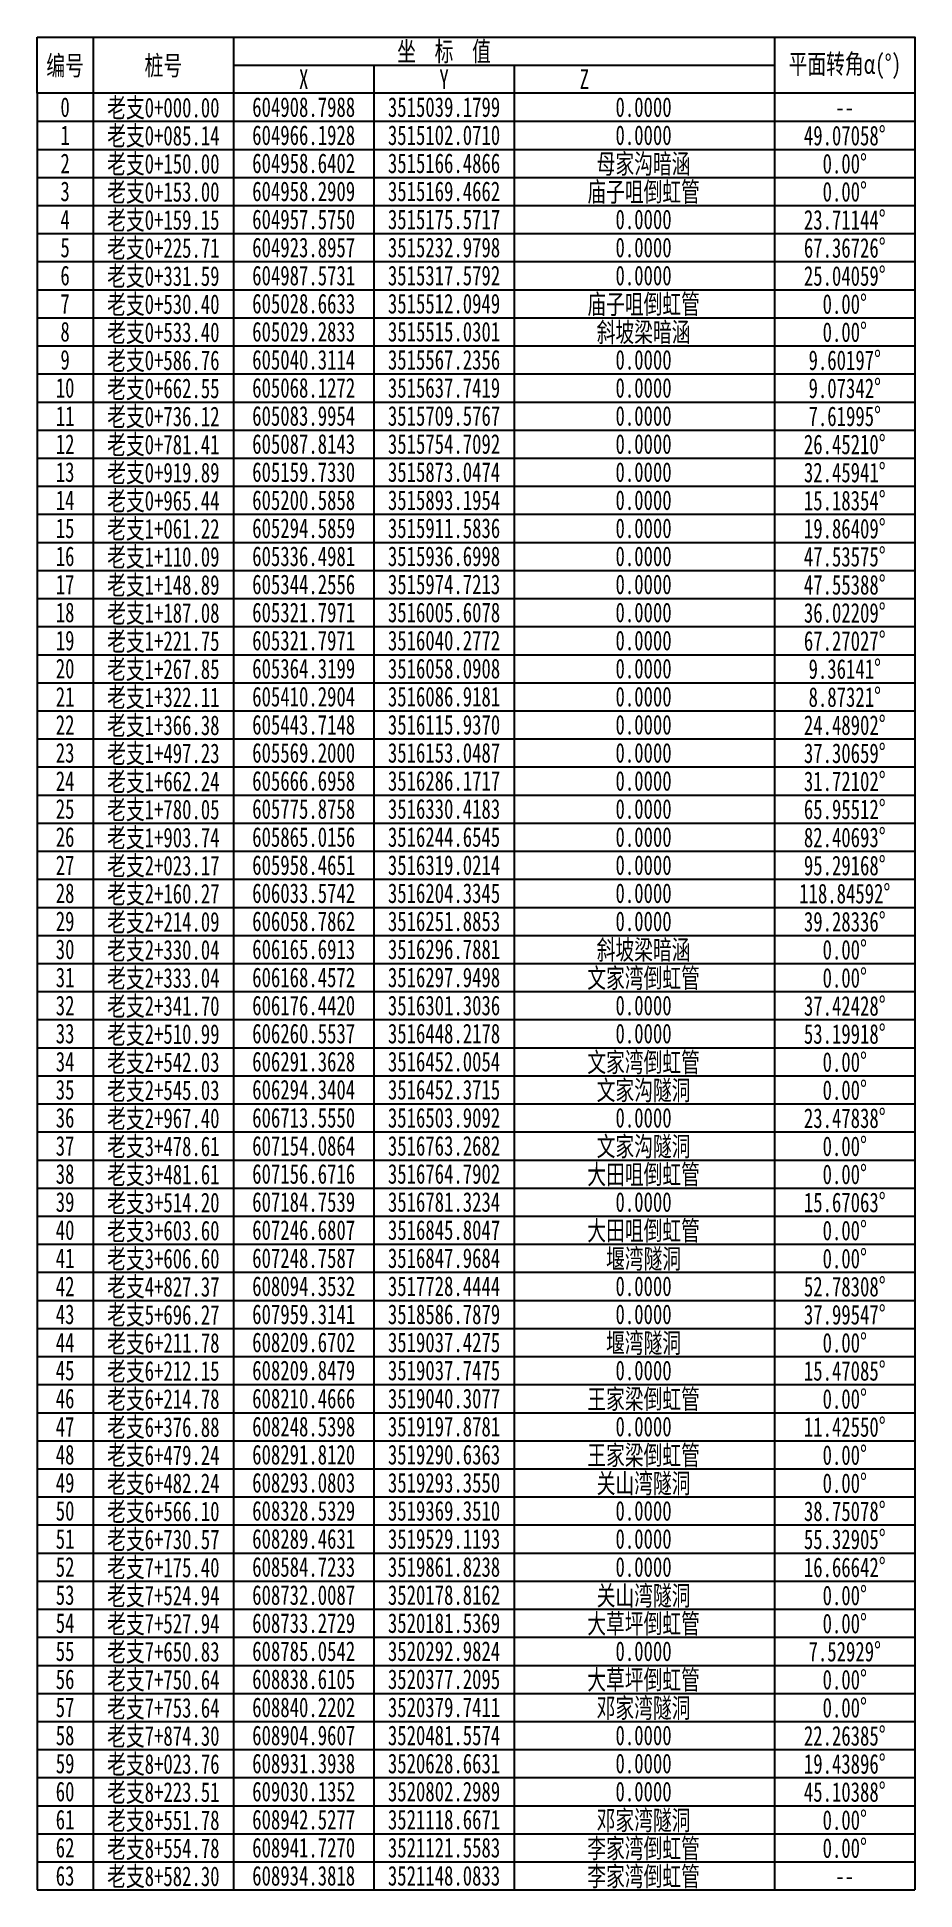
# Model space of a CAD drawing. Extents: x 601265 to 609797, y 3492327 to 3521172.
# Drawn here: x 609640.5 to 609796.9, y 3517358.2 to 3517688.2 of the extents above; entities that cross this region are included whole.
import ezdxf
from ezdxf.enums import TextEntityAlignment as Align

# ---------------------------------------------------------------- set-up
doc = ezdxf.new("R2010")
doc.units = 0
doc.layers.add('表格', color=9, linetype='Continuous')
doc.styles.add('ttfs0.7', font='simfang.ttf', dxfattribs={"width": 0.7})

msp = doc.modelspace()

# ---------------------------------------------------------------- texts
at = {"layer": '表格', "color": 3, "style": 'ttfs0.7', "width": 0.7}
for s, p in [('坐  标  值', (609713.03, 3517685.66)), ('编号', (609645.53, 3517683.16)), ('桩号', (609663.03, 3517683.16)), ('平面转角α(%%D)', (609784.41, 3517683.16)), ('X', (609688.03, 3517680.66)), ('Y', (609713.03, 3517680.66)), ('Z', (609738.03, 3517680.66)), ('0', (609645.53, 3517675.66)), ('老支0+000.00', (609663.03, 3517675.66)), ('604908.7988', (609688.03, 3517675.66)), ('3515039.1799', (609713.03, 3517675.66)), ('0.0000', (609748.57, 3517675.66)), ('--', (609784.41, 3517675.66)), ('1', (609645.53, 3517670.66)), ('老支0+085.14', (609663.03, 3517670.66)), ('604966.1928', (609688.03, 3517670.66)), ('3515102.0710', (609713.03, 3517670.66)), ('0.0000', (609748.57, 3517670.66)), ('49.07058%%D', (609784.41, 3517670.66)), ('2', (609645.53, 3517665.66)), ('老支0+150.00', (609663.03, 3517665.66)), ('604958.6402', (609688.03, 3517665.66)), ('3515166.4866', (609713.03, 3517665.66)), ('母家沟暗涵', (609748.57, 3517665.66)), ('0.00%%D', (609784.41, 3517665.66)), ('3', (609645.53, 3517660.66)), ('老支0+153.00', (609663.03, 3517660.66)), ('604958.2909', (609688.03, 3517660.66)), ('3515169.4662', (609713.03, 3517660.66)), ('庙子咀倒虹管', (609748.57, 3517660.66)), ('0.00%%D', (609784.41, 3517660.66)), ('4', (609645.53, 3517655.66)), ('老支0+159.15', (609663.03, 3517655.66)), ('604957.5750', (609688.03, 3517655.66)), ('3515175.5717', (609713.03, 3517655.66)), ('0.0000', (609748.57, 3517655.66)), ('23.71144%%D', (609784.41, 3517655.66)), ('5', (609645.53, 3517650.66)), ('老支0+225.71', (609663.03, 3517650.66)), ('604923.8957', (609688.03, 3517650.66)), ('3515232.9798', (609713.03, 3517650.66)), ('0.0000', (609748.57, 3517650.66)), ('67.36726%%D', (609784.41, 3517650.66)), ('6', (609645.53, 3517645.66)), ('老支0+331.59', (609663.03, 3517645.66)), ('604987.5731', (609688.03, 3517645.66)), ('3515317.5792', (609713.03, 3517645.66)), ('0.0000', (609748.57, 3517645.66)), ('25.04059%%D', (609784.41, 3517645.66)), ('7', (609645.53, 3517640.66)), ('老支0+530.40', (609663.03, 3517640.66)), ('605028.6633', (609688.03, 3517640.66)), ('3515512.0949', (609713.03, 3517640.66)), ('庙子咀倒虹管', (609748.57, 3517640.66)), ('0.00%%D', (609784.41, 3517640.66)), ('8', (609645.53, 3517635.66)), ('老支0+533.40', (609663.03, 3517635.66)), ('605029.2833', (609688.03, 3517635.66)), ('3515515.0301', (609713.03, 3517635.66)), ('斜坡梁暗涵', (609748.57, 3517635.66)), ('0.00%%D', (609784.41, 3517635.66)), ('9', (609645.53, 3517630.66)), ('老支0+586.76', (609663.03, 3517630.66)), ('605040.3114', (609688.03, 3517630.66)), ('3515567.2356', (609713.03, 3517630.66)), ('0.0000', (609748.57, 3517630.66)), ('9.60197%%D', (609784.41, 3517630.66)), ('10', (609645.53, 3517625.66)), ('老支0+662.55', (609663.03, 3517625.66)), ('605068.1272', (609688.03, 3517625.66)), ('3515637.7419', (609713.03, 3517625.66)), ('0.0000', (609748.57, 3517625.66)), ('9.07342%%D', (609784.41, 3517625.66)), ('11', (609645.53, 3517620.66)), ('老支0+736.12', (609663.03, 3517620.66)), ('605083.9954', (609688.03, 3517620.66)), ('3515709.5767', (609713.03, 3517620.66)), ('0.0000', (609748.57, 3517620.66)), ('7.61995%%D', (609784.41, 3517620.66)), ('12', (609645.53, 3517615.66)), ('老支0+781.41', (609663.03, 3517615.66)), ('605087.8143', (609688.03, 3517615.66)), ('3515754.7092', (609713.03, 3517615.66)), ('0.0000', (609748.57, 3517615.66)), ('26.45210%%D', (609784.41, 3517615.66)), ('13', (609645.53, 3517610.66)), ('老支0+919.89', (609663.03, 3517610.66)), ('605159.7330', (609688.03, 3517610.66)), ('3515873.0474', (609713.03, 3517610.66)), ('0.0000', (609748.57, 3517610.66)), ('32.45941%%D', (609784.41, 3517610.66)), ('14', (609645.53, 3517605.66)), ('老支0+965.44', (609663.03, 3517605.66)), ('605200.5858', (609688.03, 3517605.66)), ('3515893.1954', (609713.03, 3517605.66)), ('0.0000', (609748.57, 3517605.66)), ('15.18354%%D', (609784.41, 3517605.66)), ('15', (609645.53, 3517600.66)), ('老支1+061.22', (609663.03, 3517600.66)), ('605294.5859', (609688.03, 3517600.66)), ('3515911.5836', (609713.03, 3517600.66)), ('0.0000', (609748.57, 3517600.66)), ('19.86409%%D', (609784.41, 3517600.66)), ('16', (609645.53, 3517595.66)), ('老支1+110.09', (609663.03, 3517595.66)), ('605336.4981', (609688.03, 3517595.66)), ('3515936.6998', (609713.03, 3517595.66)), ('0.0000', (609748.57, 3517595.66)), ('47.53575%%D', (609784.41, 3517595.66)), ('17', (609645.53, 3517590.66)), ('老支1+148.89', (609663.03, 3517590.66)), ('605344.2556', (609688.03, 3517590.66)), ('3515974.7213', (609713.03, 3517590.66)), ('0.0000', (609748.57, 3517590.66)), ('47.55388%%D', (609784.41, 3517590.66)), ('18', (609645.53, 3517585.66)), ('老支1+187.08', (609663.03, 3517585.66)), ('605321.7971', (609688.03, 3517585.66)), ('3516005.6078', (609713.03, 3517585.66)), ('0.0000', (609748.57, 3517585.66)), ('36.02209%%D', (609784.41, 3517585.66)), ('19', (609645.53, 3517580.66)), ('老支1+221.75', (609663.03, 3517580.66)), ('605321.7971', (609688.03, 3517580.66)), ('3516040.2772', (609713.03, 3517580.66)), ('0.0000', (609748.57, 3517580.66)), ('67.27027%%D', (609784.41, 3517580.66)), ('20', (609645.53, 3517575.66)), ('老支1+267.85', (609663.03, 3517575.66)), ('605364.3199', (609688.03, 3517575.66)), ('3516058.0908', (609713.03, 3517575.66)), ('0.0000', (609748.57, 3517575.66)), ('9.36141%%D', (609784.41, 3517575.66)), ('21', (609645.53, 3517570.66)), ('老支1+322.11', (609663.03, 3517570.66)), ('605410.2904', (609688.03, 3517570.66)), ('3516086.9181', (609713.03, 3517570.66)), ('0.0000', (609748.57, 3517570.66)), ('8.87321%%D', (609784.41, 3517570.66)), ('22', (609645.53, 3517565.66)), ('老支1+366.38', (609663.03, 3517565.66)), ('605443.7148', (609688.03, 3517565.66)), ('3516115.9370', (609713.03, 3517565.66)), ('0.0000', (609748.57, 3517565.66)), ('24.48902%%D', (609784.41, 3517565.66)), ('老支1+497.23', (609663.03, 3517560.66)), ('37.30659%%D', (609784.41, 3517560.66)), ('23', (609645.53, 3517560.66)), ('605569.2000', (609688.03, 3517560.66)), ('3516153.0487', (609713.03, 3517560.66)), ('0.0000', (609748.57, 3517560.66)), ('24', (609645.53, 3517555.66)), ('老支1+662.24', (609663.03, 3517555.66)), ('605666.6958', (609688.03, 3517555.66)), ('3516286.1717', (609713.03, 3517555.66)), ('0.0000', (609748.57, 3517555.66)), ('31.72102%%D', (609784.41, 3517555.66)), ('老支1+780.05', (609663.03, 3517550.66)), ('65.95512%%D', (609784.41, 3517550.66)), ('25', (609645.53, 3517550.66)), ('605775.8758', (609688.03, 3517550.66)), ('3516330.4183', (609713.03, 3517550.66)), ('0.0000', (609748.57, 3517550.66)), ('26', (609645.53, 3517545.66)), ('老支1+903.74', (609663.03, 3517545.66)), ('605865.0156', (609688.03, 3517545.66)), ('3516244.6545', (609713.03, 3517545.66)), ('0.0000', (609748.57, 3517545.66)), ('82.40693%%D', (609784.41, 3517545.66)), ('老支2+023.17', (609663.03, 3517540.66)), ('27', (609645.53, 3517540.66)), ('605958.4651', (609688.03, 3517540.66)), ('3516319.0214', (609713.03, 3517540.66)), ('0.0000', (609748.57, 3517540.66)), ('95.29168%%D', (609784.41, 3517540.66)), ('28', (609645.53, 3517535.66)), ('老支2+160.27', (609663.03, 3517535.66)), ('606033.5742', (609688.03, 3517535.66)), ('3516204.3345', (609713.03, 3517535.66)), ('0.0000', (609748.57, 3517535.66)), ('118.84592%%D', (609784.41, 3517535.66)), ('老支2+214.09', (609663.03, 3517530.66)), ('29', (609645.53, 3517530.66)), ('606058.7862', (609688.03, 3517530.66)), ('3516251.8853', (609713.03, 3517530.66)), ('0.0000', (609748.57, 3517530.66)), ('39.28336%%D', (609784.41, 3517530.66)), ('30', (609645.53, 3517525.66)), ('老支2+330.04', (609663.03, 3517525.66)), ('606165.6913', (609688.03, 3517525.66)), ('3516296.7881', (609713.03, 3517525.66)), ('斜坡梁暗涵', (609748.57, 3517525.66)), ('0.00%%D', (609784.41, 3517525.66)), ('老支2+333.04', (609663.03, 3517520.66)), ('文家湾倒虹管', (609748.57, 3517520.66)), ('31', (609645.53, 3517520.66)), ('606168.4572', (609688.03, 3517520.66)), ('3516297.9498', (609713.03, 3517520.66)), ('0.00%%D', (609784.41, 3517520.66)), ('32', (609645.53, 3517515.66)), ('老支2+341.70', (609663.03, 3517515.66)), ('606176.4420', (609688.03, 3517515.66)), ('3516301.3036', (609713.03, 3517515.66)), ('0.0000', (609748.57, 3517515.66)), ('37.42428%%D', (609784.41, 3517515.66)), ('33', (609645.53, 3517510.66)), ('老支2+510.99', (609663.03, 3517510.66)), ('606260.5537', (609688.03, 3517510.66)), ('3516448.2178', (609713.03, 3517510.66)), ('0.0000', (609748.57, 3517510.66)), ('53.19918%%D', (609784.41, 3517510.66)), ('34', (609645.53, 3517505.66)), ('老支2+542.03', (609663.03, 3517505.66)), ('606291.3628', (609688.03, 3517505.66)), ('3516452.0054', (609713.03, 3517505.66)), ('文家湾倒虹管', (609748.57, 3517505.66)), ('0.00%%D', (609784.41, 3517505.66)), ('35', (609645.53, 3517500.66)), ('老支2+545.03', (609663.03, 3517500.66)), ('606294.3404', (609688.03, 3517500.66)), ('3516452.3715', (609713.03, 3517500.66)), ('文家沟隧洞', (609748.57, 3517500.66)), ('0.00%%D', (609784.41, 3517500.66)), ('36', (609645.53, 3517495.66)), ('老支2+967.40', (609663.03, 3517495.66)), ('606713.5550', (609688.03, 3517495.66)), ('3516503.9092', (609713.03, 3517495.66)), ('0.0000', (609748.57, 3517495.66)), ('23.47838%%D', (609784.41, 3517495.66)), ('37', (609645.53, 3517490.66)), ('老支3+478.61', (609663.03, 3517490.66)), ('607154.0864', (609688.03, 3517490.66)), ('3516763.2682', (609713.03, 3517490.66)), ('文家沟隧洞', (609748.57, 3517490.66)), ('0.00%%D', (609784.41, 3517490.66)), ('38', (609645.53, 3517485.66)), ('老支3+481.61', (609663.03, 3517485.66)), ('607156.6716', (609688.03, 3517485.66)), ('3516764.7902', (609713.03, 3517485.66)), ('大田咀倒虹管', (609748.57, 3517485.66)), ('0.00%%D', (609784.41, 3517485.66)), ('39', (609645.53, 3517480.66)), ('老支3+514.20', (609663.03, 3517480.66)), ('607184.7539', (609688.03, 3517480.66)), ('3516781.3234', (609713.03, 3517480.66)), ('0.0000', (609748.57, 3517480.66)), ('15.67063%%D', (609784.41, 3517480.66)), ('40', (609645.53, 3517475.66)), ('老支3+603.60', (609663.03, 3517475.66)), ('607246.6807', (609688.03, 3517475.66)), ('3516845.8047', (609713.03, 3517475.66)), ('大田咀倒虹管', (609748.57, 3517475.66)), ('0.00%%D', (609784.41, 3517475.66)), ('41', (609645.53, 3517470.66)), ('老支3+606.60', (609663.03, 3517470.66)), ('607248.7587', (609688.03, 3517470.66)), ('3516847.9684', (609713.03, 3517470.66)), ('堰湾隧洞', (609748.57, 3517470.66)), ('0.00%%D', (609784.41, 3517470.66)), ('42', (609645.53, 3517465.66)), ('老支4+827.37', (609663.03, 3517465.66)), ('608094.3532', (609688.03, 3517465.66)), ('3517728.4444', (609713.03, 3517465.66)), ('0.0000', (609748.57, 3517465.66)), ('52.78308%%D', (609784.41, 3517465.66)), ('43', (609645.53, 3517460.66)), ('老支5+696.27', (609663.03, 3517460.66)), ('607959.3141', (609688.03, 3517460.66)), ('3518586.7879', (609713.03, 3517460.66)), ('0.0000', (609748.57, 3517460.66)), ('37.99547%%D', (609784.41, 3517460.66)), ('44', (609645.53, 3517455.66)), ('老支6+211.78', (609663.03, 3517455.66)), ('608209.6702', (609688.03, 3517455.66)), ('3519037.4275', (609713.03, 3517455.66)), ('堰湾隧洞', (609748.57, 3517455.66)), ('0.00%%D', (609784.41, 3517455.66)), ('45', (609645.53, 3517450.66)), ('老支6+212.15', (609663.03, 3517450.66)), ('608209.8479', (609688.03, 3517450.66)), ('3519037.7475', (609713.03, 3517450.66)), ('0.0000', (609748.57, 3517450.66)), ('15.47085%%D', (609784.41, 3517450.66)), ('46', (609645.53, 3517445.66)), ('老支6+214.78', (609663.03, 3517445.66)), ('608210.4666', (609688.03, 3517445.66)), ('3519040.3077', (609713.03, 3517445.66)), ('王家梁倒虹管', (609748.57, 3517445.66)), ('0.00%%D', (609784.41, 3517445.66)), ('47', (609645.53, 3517440.66)), ('老支6+376.88', (609663.03, 3517440.66)), ('608248.5398', (609688.03, 3517440.66)), ('3519197.8781', (609713.03, 3517440.66)), ('0.0000', (609748.57, 3517440.66)), ('11.42550%%D', (609784.41, 3517440.66)), ('48', (609645.53, 3517435.66)), ('老支6+479.24', (609663.03, 3517435.66)), ('608291.8120', (609688.03, 3517435.66)), ('3519290.6363', (609713.03, 3517435.66)), ('王家梁倒虹管', (609748.57, 3517435.66)), ('0.00%%D', (609784.41, 3517435.66)), ('49', (609645.53, 3517430.66)), ('老支6+482.24', (609663.03, 3517430.66)), ('608293.0803', (609688.03, 3517430.66)), ('3519293.3550', (609713.03, 3517430.66)), ('关山湾隧洞', (609748.57, 3517430.66)), ('0.00%%D', (609784.41, 3517430.66)), ('50', (609645.53, 3517425.66)), ('老支6+566.10', (609663.03, 3517425.66)), ('608328.5329', (609688.03, 3517425.66)), ('3519369.3510', (609713.03, 3517425.66)), ('0.0000', (609748.57, 3517425.66)), ('38.75078%%D', (609784.41, 3517425.66)), ('51', (609645.53, 3517420.66)), ('老支6+730.57', (609663.03, 3517420.66)), ('608289.4631', (609688.03, 3517420.66)), ('3519529.1193', (609713.03, 3517420.66)), ('0.0000', (609748.57, 3517420.66)), ('55.32905%%D', (609784.41, 3517420.66)), ('52', (609645.53, 3517415.66)), ('老支7+175.40', (609663.03, 3517415.66)), ('608584.7233', (609688.03, 3517415.66)), ('3519861.8238', (609713.03, 3517415.66)), ('0.0000', (609748.57, 3517415.66)), ('16.66642%%D', (609784.41, 3517415.66)), ('53', (609645.53, 3517410.66)), ('老支7+524.94', (609663.03, 3517410.66)), ('608732.0087', (609688.03, 3517410.66)), ('3520178.8162', (609713.03, 3517410.66)), ('关山湾隧洞', (609748.57, 3517410.66)), ('0.00%%D', (609784.41, 3517410.66)), ('54', (609645.53, 3517405.66)), ('老支7+527.94', (609663.03, 3517405.66)), ('608733.2729', (609688.03, 3517405.66)), ('3520181.5369', (609713.03, 3517405.66)), ('大草坪倒虹管', (609748.57, 3517405.66)), ('0.00%%D', (609784.41, 3517405.66)), ('55', (609645.53, 3517400.66)), ('老支7+650.83', (609663.03, 3517400.66)), ('608785.0542', (609688.03, 3517400.66)), ('3520292.9824', (609713.03, 3517400.66)), ('0.0000', (609748.57, 3517400.66)), ('7.52929%%D', (609784.41, 3517400.66)), ('老支7+750.64', (609663.03, 3517395.66)), ('大草坪倒虹管', (609748.57, 3517395.66)), ('0.00%%D', (609784.41, 3517395.66)), ('56', (609645.53, 3517395.66)), ('608838.6105', (609688.03, 3517395.66)), ('3520377.2095', (609713.03, 3517395.66)), ('57', (609645.53, 3517390.66)), ('老支7+753.64', (609663.03, 3517390.66)), ('608840.2202', (609688.03, 3517390.66)), ('3520379.7411', (609713.03, 3517390.66)), ('邓家湾隧洞', (609748.57, 3517390.66)), ('0.00%%D', (609784.41, 3517390.66)), ('老支7+874.30', (609663.03, 3517385.66)), ('22.26385%%D', (609784.41, 3517385.66)), ('58', (609645.53, 3517385.66)), ('608904.9607', (609688.03, 3517385.66)), ('3520481.5574', (609713.03, 3517385.66)), ('0.0000', (609748.57, 3517385.66)), ('59', (609645.53, 3517380.66)), ('老支8+023.76', (609663.03, 3517380.66)), ('608931.3938', (609688.03, 3517380.66)), ('3520628.6631', (609713.03, 3517380.66)), ('0.0000', (609748.57, 3517380.66)), ('19.43896%%D', (609784.41, 3517380.66)), ('老支8+223.51', (609663.03, 3517375.66)), ('60', (609645.53, 3517375.66)), ('609030.1352', (609688.03, 3517375.66)), ('3520802.2989', (609713.03, 3517375.66)), ('0.0000', (609748.57, 3517375.66)), ('45.10388%%D', (609784.41, 3517375.66)), ('61', (609645.53, 3517370.66)), ('老支8+551.78', (609663.03, 3517370.66)), ('608942.5277', (609688.03, 3517370.66)), ('3521118.6671', (609713.03, 3517370.66)), ('邓家湾隧洞', (609748.57, 3517370.66)), ('0.00%%D', (609784.41, 3517370.66)), ('老支8+554.78', (609663.03, 3517365.66)), ('李家湾倒虹管', (609748.57, 3517365.66)), ('62', (609645.53, 3517365.66)), ('608941.7270', (609688.03, 3517365.66)), ('3521121.5583', (609713.03, 3517365.66)), ('0.00%%D', (609784.41, 3517365.66)), ('63', (609645.53, 3517360.66)), ('老支8+582.30', (609663.03, 3517360.66)), ('608934.3818', (609688.03, 3517360.66)), ('3521148.0833', (609713.03, 3517360.66)), ('李家湾倒虹管', (609748.57, 3517360.66)), ('--', (609784.41, 3517360.66))]:
    msp.add_text(s, height=3.5, dxfattribs=at).set_placement(p, align=Align.MIDDLE)

# ---------------------------------------------------------------- linework, layer by layer
at = {"layer": '表格', "color": 7}
for p, q in [((609650.53, 3517688.16), (609650.53, 3517678.16)), ((609675.53, 3517688.16), (609675.53, 3517678.16)), ((609771.91, 3517688.16), (609771.91, 3517678.16)), ((609700.53, 3517683.16), (609700.53, 3517678.16)), ((609725.53, 3517683.16), (609725.53, 3517678.16)), ((609640.53, 3517678.16), (609640.53, 3517358.16)), ((609650.53, 3517678.16), (609650.53, 3517358.16)), ((609675.53, 3517678.16), (609675.53, 3517358.16)), ((609700.53, 3517678.16), (609700.53, 3517358.16)), ((609725.53, 3517678.16), (609725.53, 3517358.16)), ((609771.91, 3517678.16), (609771.91, 3517358.16)), ((609796.91, 3517678.16), (609796.91, 3517358.16)), ((609640.53, 3517358.16), (609796.91, 3517358.16))]:
    msp.add_line(p, q, dxfattribs=at)
at = {"layer": '表格'}
for p, q in [((609675.53, 3517683.16), (609771.91, 3517683.16)), ((609640.53, 3517673.16), (609796.91, 3517673.16)), ((609640.53, 3517668.16), (609796.91, 3517668.16)), ((609640.53, 3517663.16), (609796.91, 3517663.16)), ((609640.53, 3517658.16), (609796.91, 3517658.16)), ((609640.53, 3517653.16), (609796.91, 3517653.16)), ((609640.53, 3517648.16), (609796.91, 3517648.16)), ((609640.53, 3517643.16), (609796.91, 3517643.16)), ((609640.53, 3517638.16), (609796.91, 3517638.16)), ((609640.53, 3517633.16), (609796.91, 3517633.16)), ((609640.53, 3517628.16), (609796.91, 3517628.16)), ((609640.53, 3517623.16), (609796.91, 3517623.16)), ((609640.53, 3517618.16), (609796.91, 3517618.16)), ((609640.53, 3517613.16), (609796.91, 3517613.16)), ((609640.53, 3517608.16), (609796.91, 3517608.16)), ((609640.53, 3517603.16), (609796.91, 3517603.16)), ((609640.53, 3517598.16), (609796.91, 3517598.16)), ((609640.53, 3517593.16), (609796.91, 3517593.16)), ((609640.53, 3517588.16), (609796.91, 3517588.16)), ((609640.53, 3517583.16), (609796.91, 3517583.16)), ((609640.53, 3517578.16), (609796.91, 3517578.16)), ((609640.53, 3517573.16), (609796.91, 3517573.16)), ((609640.53, 3517568.16), (609796.91, 3517568.16)), ((609640.53, 3517563.16), (609796.91, 3517563.16)), ((609640.53, 3517558.16), (609796.91, 3517558.16)), ((609640.53, 3517553.16), (609796.91, 3517553.16)), ((609640.53, 3517548.16), (609796.91, 3517548.16)), ((609640.53, 3517543.16), (609796.91, 3517543.16)), ((609640.53, 3517538.16), (609796.91, 3517538.16)), ((609640.53, 3517533.16), (609796.91, 3517533.16)), ((609640.53, 3517528.16), (609796.91, 3517528.16)), ((609640.53, 3517523.16), (609796.91, 3517523.16)), ((609640.53, 3517518.16), (609796.91, 3517518.16)), ((609640.53, 3517513.16), (609796.91, 3517513.16)), ((609640.53, 3517508.16), (609796.91, 3517508.16)), ((609640.53, 3517503.16), (609796.91, 3517503.16)), ((609640.53, 3517498.16), (609796.91, 3517498.16)), ((609640.53, 3517493.16), (609796.91, 3517493.16)), ((609640.53, 3517488.16), (609796.91, 3517488.16)), ((609640.53, 3517483.16), (609796.91, 3517483.16)), ((609640.53, 3517478.16), (609796.91, 3517478.16)), ((609640.53, 3517473.16), (609796.91, 3517473.16)), ((609640.53, 3517468.16), (609796.91, 3517468.16)), ((609640.53, 3517463.16), (609796.91, 3517463.16)), ((609640.53, 3517458.16), (609796.91, 3517458.16)), ((609640.53, 3517453.16), (609796.91, 3517453.16)), ((609640.53, 3517448.16), (609796.91, 3517448.16)), ((609640.53, 3517443.16), (609796.91, 3517443.16)), ((609640.53, 3517438.16), (609796.91, 3517438.16)), ((609640.53, 3517433.16), (609796.91, 3517433.16)), ((609640.53, 3517428.16), (609796.91, 3517428.16)), ((609640.53, 3517423.16), (609796.91, 3517423.16)), ((609640.53, 3517418.16), (609796.91, 3517418.16)), ((609640.53, 3517413.16), (609796.91, 3517413.16)), ((609640.53, 3517408.16), (609796.91, 3517408.16)), ((609640.53, 3517403.16), (609796.91, 3517403.16)), ((609640.53, 3517398.16), (609796.91, 3517398.16)), ((609640.53, 3517393.16), (609796.91, 3517393.16)), ((609640.53, 3517388.16), (609796.91, 3517388.16)), ((609640.53, 3517383.16), (609796.91, 3517383.16)), ((609640.53, 3517378.16), (609796.91, 3517378.16)), ((609640.53, 3517373.16), (609796.91, 3517373.16)), ((609640.53, 3517368.16), (609796.91, 3517368.16)), ((609640.53, 3517363.16), (609796.91, 3517363.16))]:
    msp.add_line(p, q, dxfattribs=at)
at = {"layer": '表格', "color": 7}
msp.add_lwpolyline([(609640.53, 3517688.16), (609796.91, 3517688.16), (609796.91, 3517678.16), (609640.53, 3517678.16)], close=True, dxfattribs=at)

msp.set_redraw_order([(e.dxf.handle, doc.entitydb.next_handle()) for e in msp.query("TEXT MTEXT ATTDEF DIMENSION ARC_DIMENSION")])  # texts and dimensions are drawn at this point

doc.saveas('drawing.dxf')
